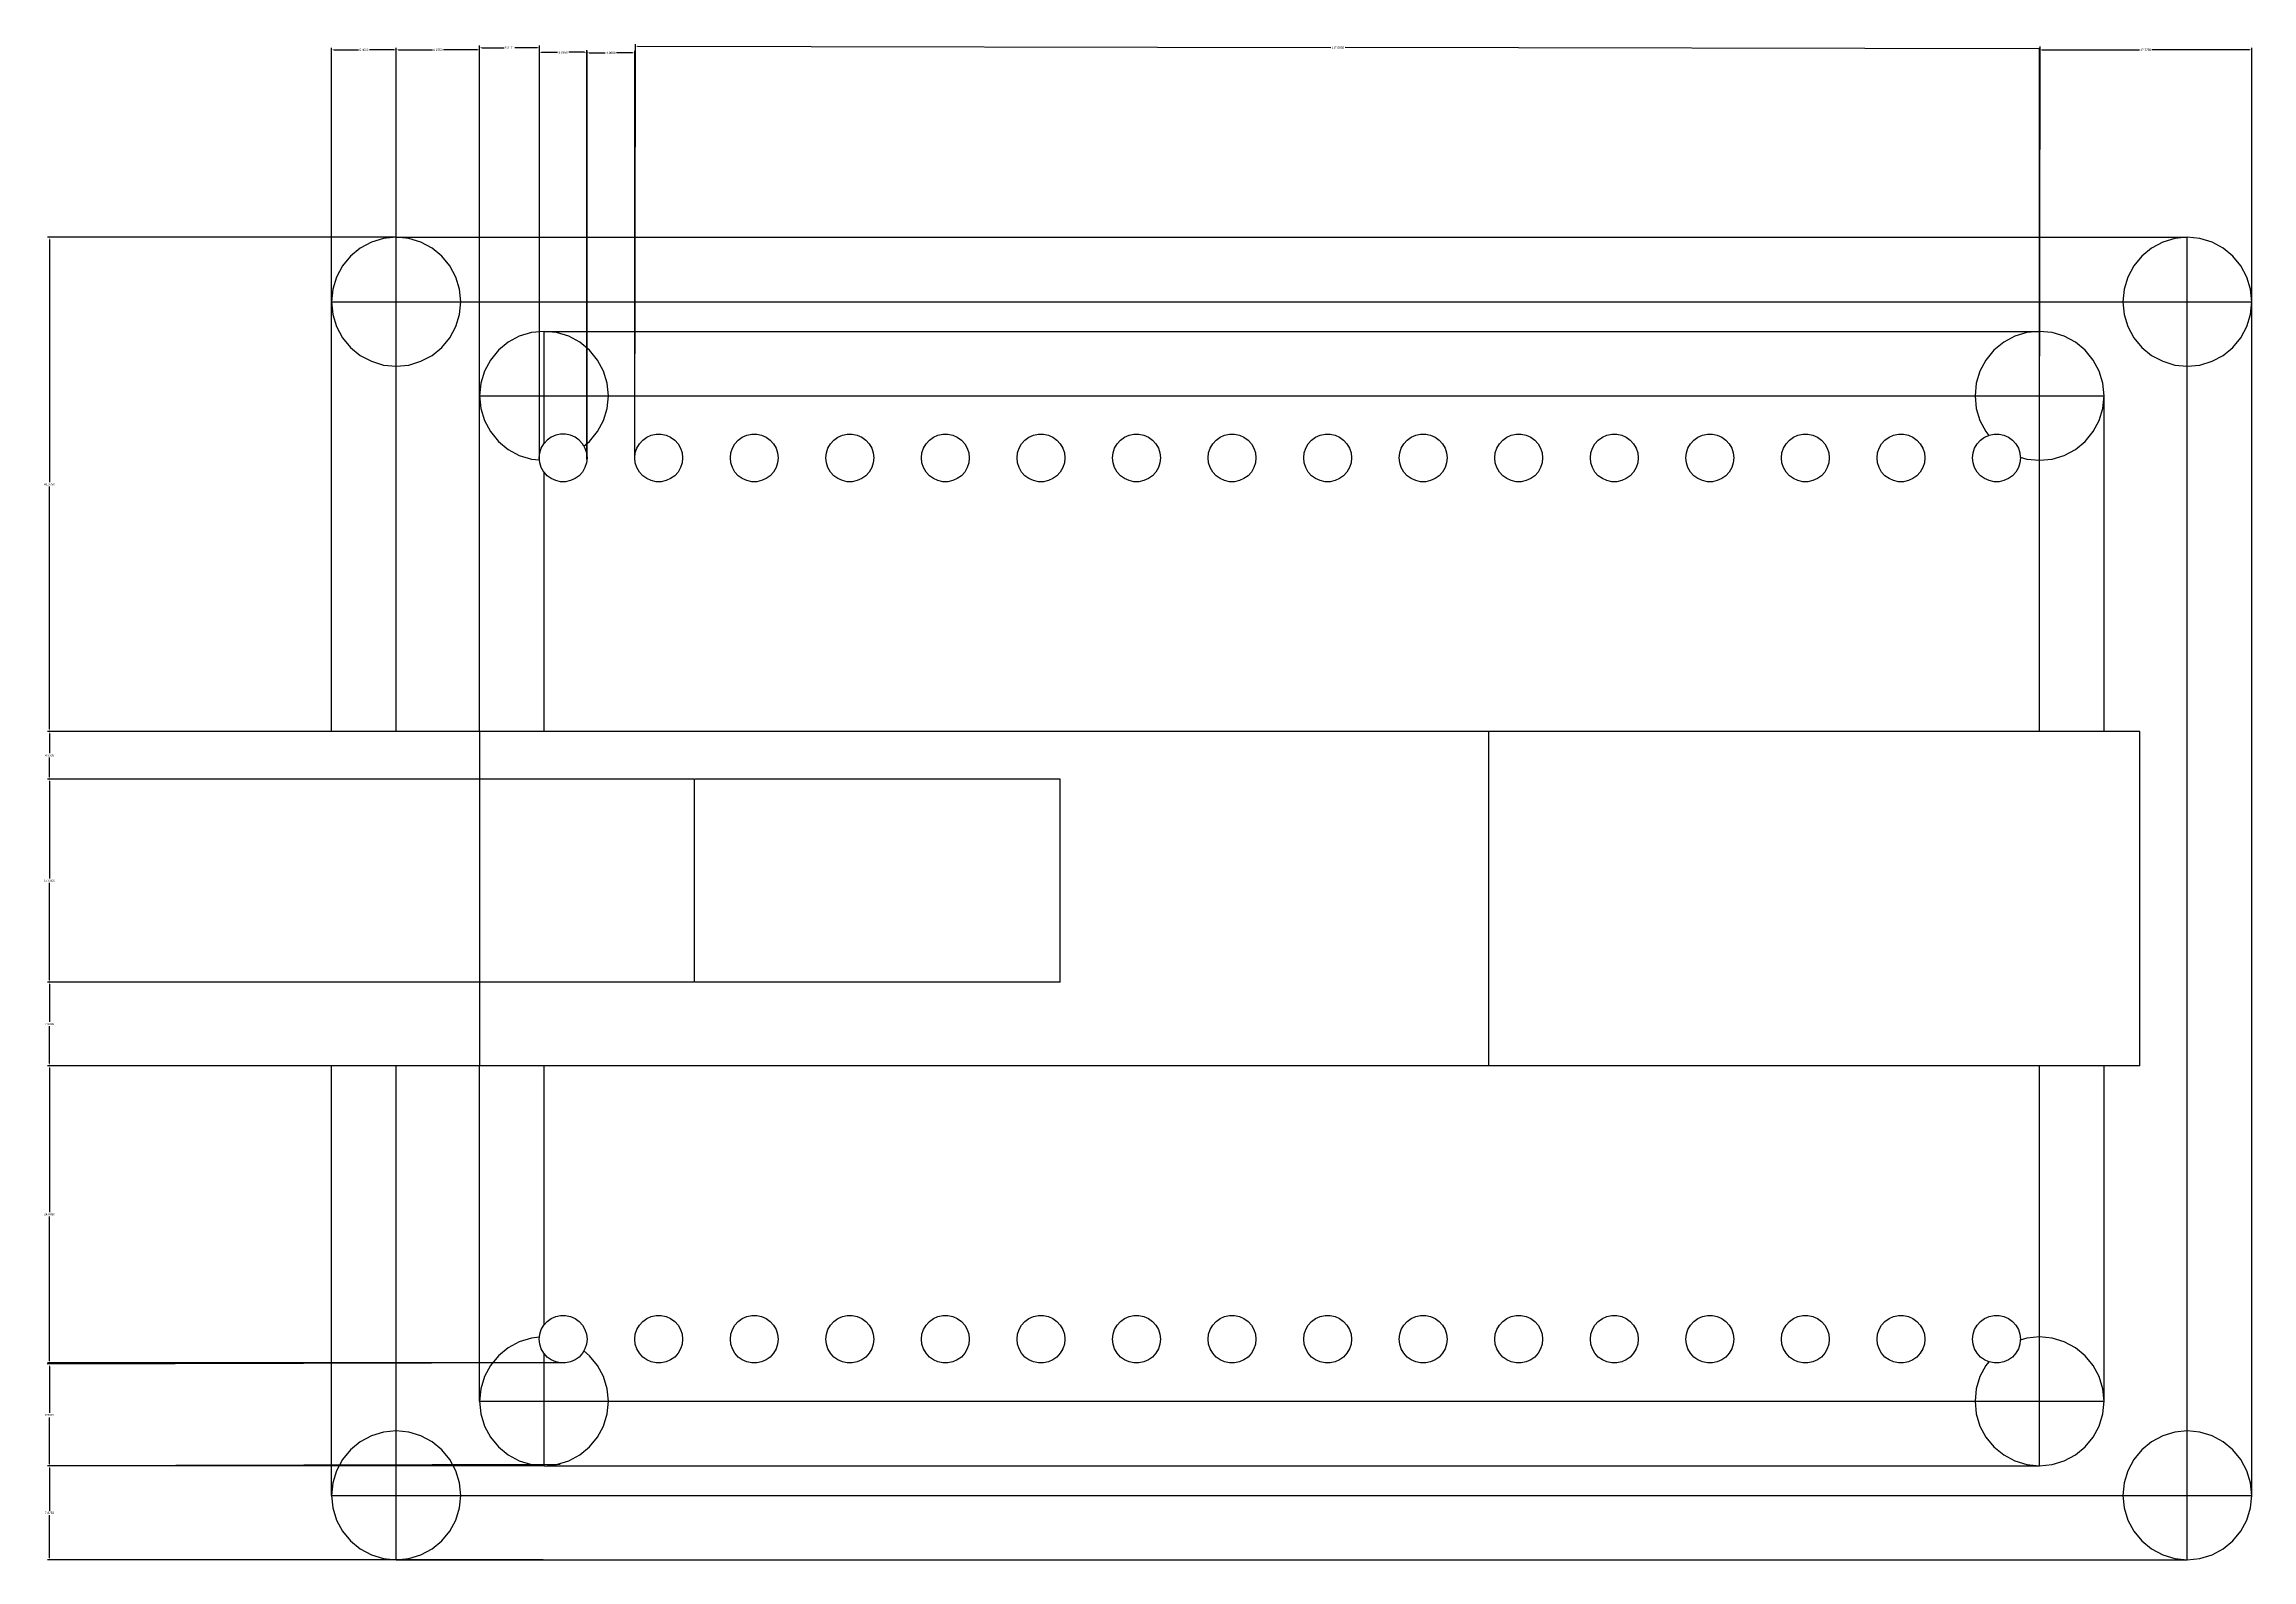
# Model space of a CAD drawing. Extents: x -36 to 148, y -8 to 119.
import ezdxf

# ---------------------------------------------------------------- set-up
doc = ezdxf.new("R2010")
doc.units = 0
doc.header["$MEASUREMENT"] = 0
doc.layers.get('0').update_dxf_attribs({"linetype": 'CONTINUOUS'})
doc.layers.get('Defpoints').update_dxf_attribs({"linetype": 'CONTINUOUS'})
doc.styles.get("Standard").update_dxf_attribs({"font": 'ARIAL.TTF'})
doc.dimstyles.new('Annotative', dxfattribs={"dimtxt": 0.18, "dimasz": 0.18, "dimexe": 0.18, "dimexo": 0.0625, "dimgap": 0.09, "dimtad": 0, "dimtih": 1, "dimtoh": 1, "dimdec": 4, "dimzin": 0, "dimdsep": 46, "dimtxsty": 'STANDARD', "dimcen": 0.09, "dimadec": 0, "dimazin": 0, "dimtfac": 1, "dimtdec": 4, "dimtofl": 0, "dimtmove": 0, "dimatfit": 3, "dimfxl": 1, "dimtolj": 1, "dimtzin": 0, "dimarcsym": 0})

# ---------------------------------------------------------------- blocks, each defined once
blk = doc.blocks.new('DIFFERENCE001')
at = {"color": 0}
for p, q in [((-9.98, 101.96), (-10.79, 101.29)), ((-9.04, 102.46), (-9.98, 101.96)), ((-8.03, 102.77), (-9.04, 102.46)), ((-6.97, 102.88), (-8.03, 102.77)), ((-6.97, 102.88), (142.97, 102.88)), ((-5.92, 102.77), (-6.97, 102.88)), ((-6.97, 97.47), (-6.97, 102.88)), ((-4.91, 102.46), (-5.92, 102.77)), ((-3.97, 101.96), (-4.91, 102.46)), ((-3.16, 101.29), (-3.97, 101.96)), ((139.97, 101.96), (139.16, 101.29)), ((140.91, 102.46), (139.97, 101.96)), ((141.92, 102.77), (140.91, 102.46)), ((142.97, 102.88), (141.92, 102.77)), ((144.03, 102.77), (142.97, 102.88)), ((142.97, 97.47), (142.97, 102.88)), ((145.04, 102.46), (144.03, 102.77)), ((145.98, 101.96), (145.04, 102.46)), ((146.79, 101.29), (145.98, 101.96)), ((-11.46, 100.48), (-11.96, 99.54)), ((-10.79, 101.29), (-11.46, 100.48)), ((-2.49, 100.48), (-3.16, 101.29)), ((-1.99, 99.54), (-2.49, 100.48)), ((138.49, 100.48), (137.99, 99.54)), ((139.16, 101.29), (138.49, 100.48)), ((147.46, 100.48), (146.79, 101.29)), ((147.96, 99.54), (147.46, 100.48)), ((-12.27, 98.53), (-12.38, 97.47)), ((-11.96, 99.54), (-12.27, 98.53)), ((-1.68, 98.53), (-1.99, 99.54)), ((-1.57, 97.47), (-1.68, 98.53)), ((137.68, 98.53), (137.57, 97.47)), ((137.99, 99.54), (137.68, 98.53)), ((148.27, 98.53), (147.96, 99.54)), ((148.38, 97.47), (148.27, 98.53)), ((-12.38, 97.47), (-12.27, 96.42)), ((-12.38, 61.5), (-12.38, 97.47)), ((-12.38, 97.47), (-6.97, 97.47)), ((-12.27, 96.42), (-11.96, 95.41)), ((-6.97, 97.47), (-1.57, 97.47)), ((-6.97, 92.08), (-6.97, 97.47)), ((-1.99, 95.41), (-1.68, 96.42)), ((-1.68, 96.42), (-1.57, 97.47)), ((-1.57, 97.47), (137.57, 97.47)), ((137.57, 97.47), (137.68, 96.42)), ((137.57, 97.47), (142.97, 97.47)), ((137.68, 96.42), (137.99, 95.41)), ((142.97, 92.08), (142.97, 97.47)), ((142.97, 97.47), (148.38, 97.47)), ((147.96, 95.41), (148.27, 96.42)), ((148.27, 96.42), (148.38, 97.47)), ((148.38, -2.48), (148.38, 97.47)), ((-11.96, 95.41), (-11.46, 94.47)), ((-11.46, 94.47), (-10.79, 93.66)), ((-3.16, 93.66), (-2.49, 94.47)), ((-2.49, 94.47), (-1.99, 95.41)), ((3.33, 94.59), (2.4, 94.09)), ((4.35, 94.9), (3.33, 94.59)), ((5.4, 95), (4.35, 94.9)), ((5.4, 95), (130.6, 95)), ((6.45, 94.9), (5.4, 95)), ((5.4, 89.6), (5.4, 95)), ((7.47, 94.59), (6.45, 94.9)), ((8.4, 94.09), (7.47, 94.59)), ((128.53, 94.59), (127.6, 94.09)), ((129.55, 94.9), (128.53, 94.59)), ((130.6, 95), (129.55, 94.9)), ((131.65, 94.9), (130.6, 95)), ((130.6, 89.6), (130.6, 95)), ((132.67, 94.59), (131.65, 94.9)), ((133.6, 94.09), (132.67, 94.59)), ((137.99, 95.41), (138.49, 94.47)), ((138.49, 94.47), (139.16, 93.66)), ((146.79, 93.66), (147.46, 94.47)), ((147.46, 94.47), (147.96, 95.41)), ((-10.79, 93.66), (-9.98, 92.99)), ((-9.98, 92.99), (-9.04, 92.49)), ((-9.04, 92.49), (-8.03, 92.18)), ((-5.92, 92.18), (-4.91, 92.49)), ((-4.91, 92.49), (-3.97, 92.99)), ((-3.97, 92.99), (-3.16, 93.66)), ((0.91, 92.6), (0.41, 91.67)), ((1.58, 93.42), (0.91, 92.6)), ((2.4, 94.09), (1.58, 93.42)), ((9.22, 93.42), (8.4, 94.09)), ((9.89, 92.6), (9.22, 93.42)), ((10.39, 91.67), (9.89, 92.6)), ((126.11, 92.6), (125.61, 91.67)), ((126.78, 93.42), (126.11, 92.6)), ((127.6, 94.09), (126.78, 93.42)), ((134.42, 93.42), (133.6, 94.09)), ((135.09, 92.6), (134.42, 93.42)), ((135.59, 91.67), (135.09, 92.6)), ((139.16, 93.66), (139.97, 92.99)), ((139.97, 92.99), (140.91, 92.49)), ((140.91, 92.49), (141.92, 92.18)), ((144.03, 92.18), (145.04, 92.49)), ((145.04, 92.49), (145.98, 92.99)), ((145.98, 92.99), (146.79, 93.66)), ((-8.03, 92.18), (-6.97, 92.08)), ((-6.97, 92.08), (-5.92, 92.18)), ((-6.97, 61.5), (-6.97, 92.08)), ((0.1, 90.65), (0, 89.6)), ((0.41, 91.67), (0.1, 90.65)), ((10.7, 90.65), (10.39, 91.67)), ((10.8, 89.6), (10.7, 90.65)), ((125.3, 90.65), (125.2, 89.6)), ((125.61, 91.67), (125.3, 90.65)), ((135.9, 90.65), (135.59, 91.67)), ((136, 89.6), (135.9, 90.65)), ((141.92, 92.18), (142.97, 92.08)), ((142.97, 92.08), (144.03, 92.18)), ((142.97, 2.92), (142.97, 92.08)), ((0, 61.5), (0, 89.6)), ((0, 89.6), (0.1, 88.55)), ((0, 89.6), (5.4, 89.6)), ((5.4, 85.6), (5.4, 89.6)), ((5.4, 89.6), (10.8, 89.6)), ((10.7, 88.55), (10.8, 89.6)), ((10.8, 89.6), (125.2, 89.6)), ((125.2, 89.6), (125.3, 88.55)), ((125.2, 89.6), (130.6, 89.6)), ((130.6, 89.6), (136, 89.6)), ((130.6, 84.2), (130.6, 89.6)), ((135.9, 88.55), (136, 89.6)), ((136, 61.5), (136, 89.6)), ((0.1, 88.55), (0.41, 87.53)), ((0.41, 87.53), (0.91, 86.6)), ((9.89, 86.6), (10.39, 87.53)), ((10.39, 87.53), (10.7, 88.55)), ((125.3, 88.55), (125.61, 87.53)), ((125.61, 87.53), (126.11, 86.6)), ((135.09, 86.6), (135.59, 87.53)), ((135.59, 87.53), (135.9, 88.55)), ((0.91, 86.6), (1.58, 85.78)), ((1.58, 85.78), (2.4, 85.11)), ((2.4, 85.11), (3.33, 84.61)), ((5.04, 84.82), (5.17, 85.21)), ((5.17, 85.21), (5.38, 85.58)), ((5.38, 85.58), (5.4, 85.6)), ((5.66, 85.89), (5.4, 85.6)), ((6, 86.13), (5.66, 85.89)), ((6.38, 86.3), (6, 86.13)), ((6.79, 86.39), (6.38, 86.3)), ((7.21, 86.39), (6.79, 86.39)), ((7.62, 86.3), (7.21, 86.39)), ((8, 86.13), (7.62, 86.3)), ((8.34, 85.89), (8, 86.13)), ((8.62, 85.58), (8.34, 85.89)), ((8.73, 85.38), (8.62, 85.58)), ((8.73, 85.38), (9.22, 85.78)), ((8.73, 85.38), (8.83, 85.21)), ((8.83, 85.21), (8.96, 84.82)), ((9.22, 85.78), (9.89, 86.6)), ((13.04, 84.82), (13.17, 85.21)), ((13.17, 85.21), (13.38, 85.58)), ((13.38, 85.58), (13.66, 85.89)), ((13.66, 85.89), (14, 86.13)), ((14, 86.13), (14.38, 86.3)), ((14.38, 86.3), (14.79, 86.39)), ((14.79, 86.39), (15.21, 86.39)), ((15.21, 86.39), (15.62, 86.3)), ((15.62, 86.3), (16, 86.13)), ((16, 86.13), (16.34, 85.89)), ((16.34, 85.89), (16.62, 85.58)), ((16.62, 85.58), (16.83, 85.21)), ((16.83, 85.21), (16.96, 84.82)), ((21.04, 84.82), (21.17, 85.21)), ((21.17, 85.21), (21.38, 85.58)), ((21.38, 85.58), (21.66, 85.89)), ((21.66, 85.89), (22, 86.13)), ((22, 86.13), (22.38, 86.3)), ((22.38, 86.3), (22.79, 86.39)), ((22.79, 86.39), (23.21, 86.39)), ((23.21, 86.39), (23.62, 86.3)), ((23.62, 86.3), (24, 86.13)), ((24, 86.13), (24.34, 85.89)), ((24.34, 85.89), (24.62, 85.58)), ((24.62, 85.58), (24.83, 85.21)), ((24.83, 85.21), (24.96, 84.82)), ((29.04, 84.82), (29.17, 85.21)), ((29.17, 85.21), (29.38, 85.58)), ((29.38, 85.58), (29.66, 85.89)), ((29.66, 85.89), (30, 86.13)), ((30, 86.13), (30.38, 86.3)), ((30.38, 86.3), (30.79, 86.39)), ((30.79, 86.39), (31.21, 86.39)), ((31.21, 86.39), (31.62, 86.3)), ((31.62, 86.3), (32, 86.13)), ((32, 86.13), (32.34, 85.89)), ((32.34, 85.89), (32.62, 85.58)), ((32.62, 85.58), (32.83, 85.21)), ((32.83, 85.21), (32.96, 84.82)), ((37.04, 84.82), (37.17, 85.21)), ((37.17, 85.21), (37.38, 85.58)), ((37.38, 85.58), (37.66, 85.89)), ((37.66, 85.89), (38, 86.13)), ((38, 86.13), (38.38, 86.3)), ((38.38, 86.3), (38.79, 86.39)), ((38.79, 86.39), (39.21, 86.39)), ((39.21, 86.39), (39.62, 86.3)), ((39.62, 86.3), (40, 86.13)), ((40, 86.13), (40.34, 85.89)), ((40.34, 85.89), (40.62, 85.58)), ((40.62, 85.58), (40.83, 85.21)), ((40.83, 85.21), (40.96, 84.82)), ((45.04, 84.82), (45.17, 85.21)), ((45.17, 85.21), (45.38, 85.58)), ((45.38, 85.58), (45.66, 85.89)), ((45.66, 85.89), (46, 86.13)), ((46, 86.13), (46.38, 86.3)), ((46.38, 86.3), (46.79, 86.39)), ((46.79, 86.39), (47.21, 86.39)), ((47.21, 86.39), (47.62, 86.3)), ((47.62, 86.3), (48, 86.13)), ((48, 86.13), (48.34, 85.89)), ((48.34, 85.89), (48.62, 85.58)), ((48.62, 85.58), (48.83, 85.21)), ((48.83, 85.21), (48.96, 84.82)), ((53.04, 84.82), (53.17, 85.21)), ((53.17, 85.21), (53.38, 85.58)), ((53.38, 85.58), (53.66, 85.89)), ((53.66, 85.89), (54, 86.13)), ((54, 86.13), (54.38, 86.3)), ((54.38, 86.3), (54.79, 86.39)), ((54.79, 86.39), (55.21, 86.39)), ((55.21, 86.39), (55.62, 86.3)), ((55.62, 86.3), (56, 86.13)), ((56, 86.13), (56.34, 85.89)), ((56.34, 85.89), (56.62, 85.58)), ((56.62, 85.58), (56.83, 85.21)), ((56.83, 85.21), (56.96, 84.82)), ((61.04, 84.82), (61.17, 85.21)), ((61.17, 85.21), (61.38, 85.58)), ((61.38, 85.58), (61.66, 85.89)), ((61.66, 85.89), (62, 86.13)), ((62, 86.13), (62.38, 86.3)), ((62.38, 86.3), (62.79, 86.39)), ((62.79, 86.39), (63.21, 86.39)), ((63.21, 86.39), (63.62, 86.3)), ((63.62, 86.3), (64, 86.13)), ((64, 86.13), (64.34, 85.89)), ((64.34, 85.89), (64.62, 85.58)), ((64.62, 85.58), (64.83, 85.21)), ((64.83, 85.21), (64.96, 84.82)), ((69.04, 84.82), (69.17, 85.21)), ((69.17, 85.21), (69.38, 85.58)), ((69.38, 85.58), (69.66, 85.89)), ((69.66, 85.89), (70, 86.13)), ((70, 86.13), (70.38, 86.3)), ((70.38, 86.3), (70.79, 86.39)), ((70.79, 86.39), (71.21, 86.39)), ((71.21, 86.39), (71.62, 86.3)), ((71.62, 86.3), (72, 86.13)), ((72, 86.13), (72.34, 85.89)), ((72.34, 85.89), (72.62, 85.58)), ((72.62, 85.58), (72.83, 85.21)), ((72.83, 85.21), (72.96, 84.82)), ((77.04, 84.82), (77.17, 85.21)), ((77.17, 85.21), (77.38, 85.58)), ((77.38, 85.58), (77.66, 85.89)), ((77.66, 85.89), (78, 86.13)), ((78, 86.13), (78.38, 86.3)), ((78.38, 86.3), (78.79, 86.39)), ((78.79, 86.39), (79.21, 86.39)), ((79.21, 86.39), (79.62, 86.3)), ((79.62, 86.3), (80, 86.13)), ((80, 86.13), (80.34, 85.89)), ((80.34, 85.89), (80.62, 85.58)), ((80.62, 85.58), (80.83, 85.21)), ((80.83, 85.21), (80.96, 84.82)), ((85.04, 84.82), (85.17, 85.21)), ((85.17, 85.21), (85.38, 85.58)), ((85.38, 85.58), (85.66, 85.89)), ((85.66, 85.89), (86, 86.13)), ((86, 86.13), (86.38, 86.3)), ((86.38, 86.3), (86.79, 86.39)), ((86.79, 86.39), (87.21, 86.39)), ((87.21, 86.39), (87.62, 86.3)), ((87.62, 86.3), (88, 86.13)), ((88, 86.13), (88.34, 85.89)), ((88.34, 85.89), (88.62, 85.58)), ((88.62, 85.58), (88.83, 85.21)), ((88.83, 85.21), (88.96, 84.82)), ((93.04, 84.82), (93.17, 85.21)), ((93.17, 85.21), (93.38, 85.58)), ((93.38, 85.58), (93.66, 85.89)), ((93.66, 85.89), (94, 86.13)), ((94, 86.13), (94.38, 86.3)), ((94.38, 86.3), (94.79, 86.39)), ((94.79, 86.39), (95.21, 86.39)), ((95.21, 86.39), (95.62, 86.3)), ((95.62, 86.3), (96, 86.13)), ((96, 86.13), (96.34, 85.89)), ((96.34, 85.89), (96.62, 85.58)), ((96.62, 85.58), (96.83, 85.21)), ((96.83, 85.21), (96.96, 84.82)), ((101.04, 84.82), (101.17, 85.21)), ((101.17, 85.21), (101.38, 85.58)), ((101.38, 85.58), (101.66, 85.89)), ((101.66, 85.89), (102, 86.13)), ((102, 86.13), (102.38, 86.3)), ((102.38, 86.3), (102.79, 86.39)), ((102.79, 86.39), (103.21, 86.39)), ((103.21, 86.39), (103.62, 86.3)), ((103.62, 86.3), (104, 86.13)), ((104, 86.13), (104.34, 85.89)), ((104.34, 85.89), (104.62, 85.58)), ((104.62, 85.58), (104.83, 85.21)), ((104.83, 85.21), (104.96, 84.82)), ((109.04, 84.82), (109.17, 85.21)), ((109.17, 85.21), (109.38, 85.58)), ((109.38, 85.58), (109.66, 85.89)), ((109.66, 85.89), (110, 86.13)), ((110, 86.13), (110.38, 86.3)), ((110.38, 86.3), (110.79, 86.39)), ((110.79, 86.39), (111.21, 86.39)), ((111.21, 86.39), (111.62, 86.3)), ((111.62, 86.3), (112, 86.13)), ((112, 86.13), (112.34, 85.89)), ((112.34, 85.89), (112.62, 85.58)), ((112.62, 85.58), (112.83, 85.21)), ((112.83, 85.21), (112.96, 84.82)), ((117.04, 84.82), (117.17, 85.21)), ((117.17, 85.21), (117.38, 85.58)), ((117.38, 85.58), (117.66, 85.89)), ((117.66, 85.89), (118, 86.13)), ((118, 86.13), (118.38, 86.3)), ((118.38, 86.3), (118.79, 86.39)), ((118.79, 86.39), (119.21, 86.39)), ((119.21, 86.39), (119.62, 86.3)), ((119.62, 86.3), (120, 86.13)), ((120, 86.13), (120.34, 85.89)), ((120.34, 85.89), (120.62, 85.58)), ((120.62, 85.58), (120.83, 85.21)), ((120.83, 85.21), (120.96, 84.82)), ((125.04, 84.82), (125.17, 85.21)), ((125.17, 85.21), (125.38, 85.58)), ((125.38, 85.58), (125.66, 85.89)), ((125.66, 85.89), (126, 86.13)), ((126, 86.13), (126.36, 86.29)), ((126.11, 86.6), (126.36, 86.29)), ((126.36, 86.29), (126.38, 86.3)), ((126.38, 86.3), (126.79, 86.39)), ((126.79, 86.39), (127.21, 86.39)), ((127.21, 86.39), (127.62, 86.3)), ((127.62, 86.3), (128, 86.13)), ((128, 86.13), (128.34, 85.89)), ((128.34, 85.89), (128.62, 85.58)), ((128.62, 85.58), (128.83, 85.21)), ((128.83, 85.21), (128.96, 84.82)), ((132.67, 84.61), (133.6, 85.11)), ((133.6, 85.11), (134.42, 85.78)), ((134.42, 85.78), (135.09, 86.6)), ((3.33, 84.61), (4.35, 84.3)), ((4.35, 84.3), (5.02, 84.24)), ((5, 84.4), (5.04, 84.82)), ((5.02, 84.24), (5, 84.4)), ((5.04, 83.98), (5.02, 84.24)), ((5.17, 83.59), (5.04, 83.98)), ((5.38, 83.22), (5.17, 83.59)), ((5.4, 83.2), (5.38, 83.22)), ((5.4, 61.5), (5.4, 83.2)), ((5.66, 82.91), (5.4, 83.2)), ((8.62, 83.22), (8.34, 82.91)), ((8.83, 83.59), (8.62, 83.22)), ((8.96, 83.98), (8.83, 83.59)), ((8.96, 84.82), (9, 84.4)), ((9, 84.4), (8.96, 83.98)), ((13, 84.4), (13.04, 84.82)), ((13.04, 83.98), (13, 84.4)), ((13.17, 83.59), (13.04, 83.98)), ((13.38, 83.22), (13.17, 83.59)), ((13.66, 82.91), (13.38, 83.22)), ((16.62, 83.22), (16.34, 82.91)), ((16.83, 83.59), (16.62, 83.22)), ((16.96, 83.98), (16.83, 83.59)), ((16.96, 84.82), (17, 84.4)), ((17, 84.4), (16.96, 83.98)), ((21, 84.4), (21.04, 84.82)), ((21.04, 83.98), (21, 84.4)), ((21.17, 83.59), (21.04, 83.98)), ((21.38, 83.22), (21.17, 83.59)), ((21.66, 82.91), (21.38, 83.22)), ((24.62, 83.22), (24.34, 82.91)), ((24.83, 83.59), (24.62, 83.22)), ((24.96, 83.98), (24.83, 83.59)), ((24.96, 84.82), (25, 84.4)), ((25, 84.4), (24.96, 83.98)), ((29, 84.4), (29.04, 84.82)), ((29.04, 83.98), (29, 84.4)), ((29.17, 83.59), (29.04, 83.98)), ((29.38, 83.22), (29.17, 83.59)), ((29.66, 82.91), (29.38, 83.22)), ((32.62, 83.22), (32.34, 82.91)), ((32.83, 83.59), (32.62, 83.22)), ((32.96, 83.98), (32.83, 83.59)), ((32.96, 84.82), (33, 84.4)), ((33, 84.4), (32.96, 83.98)), ((37, 84.4), (37.04, 84.82)), ((37.04, 83.98), (37, 84.4)), ((37.17, 83.59), (37.04, 83.98)), ((37.38, 83.22), (37.17, 83.59)), ((37.66, 82.91), (37.38, 83.22)), ((40.62, 83.22), (40.34, 82.91)), ((40.83, 83.59), (40.62, 83.22)), ((40.96, 83.98), (40.83, 83.59)), ((40.96, 84.82), (41, 84.4)), ((41, 84.4), (40.96, 83.98)), ((45, 84.4), (45.04, 84.82)), ((45.04, 83.98), (45, 84.4)), ((45.17, 83.59), (45.04, 83.98)), ((45.38, 83.22), (45.17, 83.59)), ((45.66, 82.91), (45.38, 83.22)), ((48.62, 83.22), (48.34, 82.91)), ((48.83, 83.59), (48.62, 83.22)), ((48.96, 83.98), (48.83, 83.59)), ((48.96, 84.82), (49, 84.4)), ((49, 84.4), (48.96, 83.98)), ((53, 84.4), (53.04, 84.82)), ((53.04, 83.98), (53, 84.4)), ((53.17, 83.59), (53.04, 83.98)), ((53.38, 83.22), (53.17, 83.59)), ((53.66, 82.91), (53.38, 83.22)), ((56.62, 83.22), (56.34, 82.91)), ((56.83, 83.59), (56.62, 83.22)), ((56.96, 83.98), (56.83, 83.59)), ((56.96, 84.82), (57, 84.4)), ((57, 84.4), (56.96, 83.98)), ((61, 84.4), (61.04, 84.82)), ((61.04, 83.98), (61, 84.4)), ((61.17, 83.59), (61.04, 83.98)), ((61.38, 83.22), (61.17, 83.59)), ((61.66, 82.91), (61.38, 83.22)), ((64.62, 83.22), (64.34, 82.91)), ((64.83, 83.59), (64.62, 83.22)), ((64.96, 83.98), (64.83, 83.59)), ((64.96, 84.82), (65, 84.4)), ((65, 84.4), (64.96, 83.98)), ((69, 84.4), (69.04, 84.82)), ((69.04, 83.98), (69, 84.4)), ((69.17, 83.59), (69.04, 83.98)), ((69.38, 83.22), (69.17, 83.59)), ((69.66, 82.91), (69.38, 83.22)), ((72.62, 83.22), (72.34, 82.91)), ((72.83, 83.59), (72.62, 83.22)), ((72.96, 83.98), (72.83, 83.59)), ((72.96, 84.82), (73, 84.4)), ((73, 84.4), (72.96, 83.98)), ((77, 84.4), (77.04, 84.82)), ((77.04, 83.98), (77, 84.4)), ((77.17, 83.59), (77.04, 83.98)), ((77.38, 83.22), (77.17, 83.59)), ((77.66, 82.91), (77.38, 83.22)), ((80.62, 83.22), (80.34, 82.91)), ((80.83, 83.59), (80.62, 83.22)), ((80.96, 83.98), (80.83, 83.59)), ((80.96, 84.82), (81, 84.4)), ((81, 84.4), (80.96, 83.98)), ((85, 84.4), (85.04, 84.82)), ((85.04, 83.98), (85, 84.4)), ((85.17, 83.59), (85.04, 83.98)), ((85.38, 83.22), (85.17, 83.59)), ((85.66, 82.91), (85.38, 83.22)), ((88.62, 83.22), (88.34, 82.91)), ((88.83, 83.59), (88.62, 83.22)), ((88.96, 83.98), (88.83, 83.59)), ((88.96, 84.82), (89, 84.4)), ((89, 84.4), (88.96, 83.98)), ((93, 84.4), (93.04, 84.82)), ((93.04, 83.98), (93, 84.4)), ((93.17, 83.59), (93.04, 83.98)), ((93.38, 83.22), (93.17, 83.59)), ((93.66, 82.91), (93.38, 83.22)), ((96.62, 83.22), (96.34, 82.91)), ((96.83, 83.59), (96.62, 83.22)), ((96.96, 83.98), (96.83, 83.59)), ((96.96, 84.82), (97, 84.4)), ((97, 84.4), (96.96, 83.98)), ((101, 84.4), (101.04, 84.82)), ((101.04, 83.98), (101, 84.4)), ((101.17, 83.59), (101.04, 83.98)), ((101.38, 83.22), (101.17, 83.59)), ((101.66, 82.91), (101.38, 83.22)), ((104.62, 83.22), (104.34, 82.91)), ((104.83, 83.59), (104.62, 83.22)), ((104.96, 83.98), (104.83, 83.59)), ((104.96, 84.82), (105, 84.4)), ((105, 84.4), (104.96, 83.98)), ((109, 84.4), (109.04, 84.82)), ((109.04, 83.98), (109, 84.4)), ((109.17, 83.59), (109.04, 83.98)), ((109.38, 83.22), (109.17, 83.59)), ((109.66, 82.91), (109.38, 83.22)), ((112.62, 83.22), (112.34, 82.91)), ((112.83, 83.59), (112.62, 83.22)), ((112.96, 83.98), (112.83, 83.59)), ((112.96, 84.82), (113, 84.4)), ((113, 84.4), (112.96, 83.98)), ((117, 84.4), (117.04, 84.82)), ((117.04, 83.98), (117, 84.4)), ((117.17, 83.59), (117.04, 83.98)), ((117.38, 83.22), (117.17, 83.59)), ((117.66, 82.91), (117.38, 83.22)), ((120.62, 83.22), (120.34, 82.91)), ((120.83, 83.59), (120.62, 83.22)), ((120.96, 83.98), (120.83, 83.59)), ((120.96, 84.82), (121, 84.4)), ((121, 84.4), (120.96, 83.98)), ((125, 84.4), (125.04, 84.82)), ((125.04, 83.98), (125, 84.4)), ((125.17, 83.59), (125.04, 83.98)), ((125.38, 83.22), (125.17, 83.59)), ((125.66, 82.91), (125.38, 83.22)), ((128.62, 83.22), (128.34, 82.91)), ((128.83, 83.59), (128.62, 83.22)), ((128.96, 83.98), (128.83, 83.59)), ((128.96, 84.82), (128.99, 84.47)), ((129, 84.4), (128.96, 83.98)), ((128.99, 84.47), (129, 84.4)), ((128.99, 84.47), (129.55, 84.3)), ((129.55, 84.3), (130.6, 84.2)), ((130.6, 84.2), (131.65, 84.3)), ((130.6, 61.5), (130.6, 84.2)), ((131.65, 84.3), (132.67, 84.61)), ((6, 82.67), (5.66, 82.91)), ((6.38, 82.5), (6, 82.67)), ((6.79, 82.41), (6.38, 82.5)), ((7.21, 82.41), (6.79, 82.41)), ((7.62, 82.5), (7.21, 82.41)), ((8, 82.67), (7.62, 82.5)), ((8.34, 82.91), (8, 82.67)), ((14, 82.67), (13.66, 82.91)), ((14.38, 82.5), (14, 82.67)), ((14.79, 82.41), (14.38, 82.5)), ((15.21, 82.41), (14.79, 82.41)), ((15.62, 82.5), (15.21, 82.41)), ((16, 82.67), (15.62, 82.5)), ((16.34, 82.91), (16, 82.67)), ((22, 82.67), (21.66, 82.91)), ((22.38, 82.5), (22, 82.67)), ((22.79, 82.41), (22.38, 82.5)), ((23.21, 82.41), (22.79, 82.41)), ((23.62, 82.5), (23.21, 82.41)), ((24, 82.67), (23.62, 82.5)), ((24.34, 82.91), (24, 82.67)), ((30, 82.67), (29.66, 82.91)), ((30.38, 82.5), (30, 82.67)), ((30.79, 82.41), (30.38, 82.5)), ((31.21, 82.41), (30.79, 82.41)), ((31.62, 82.5), (31.21, 82.41)), ((32, 82.67), (31.62, 82.5)), ((32.34, 82.91), (32, 82.67)), ((38, 82.67), (37.66, 82.91)), ((38.38, 82.5), (38, 82.67)), ((38.79, 82.41), (38.38, 82.5)), ((39.21, 82.41), (38.79, 82.41)), ((39.62, 82.5), (39.21, 82.41)), ((40, 82.67), (39.62, 82.5)), ((40.34, 82.91), (40, 82.67)), ((46, 82.67), (45.66, 82.91)), ((46.38, 82.5), (46, 82.67)), ((46.79, 82.41), (46.38, 82.5)), ((47.21, 82.41), (46.79, 82.41)), ((47.62, 82.5), (47.21, 82.41)), ((48, 82.67), (47.62, 82.5)), ((48.34, 82.91), (48, 82.67)), ((54, 82.67), (53.66, 82.91)), ((54.38, 82.5), (54, 82.67)), ((54.79, 82.41), (54.38, 82.5)), ((55.21, 82.41), (54.79, 82.41)), ((55.62, 82.5), (55.21, 82.41)), ((56, 82.67), (55.62, 82.5)), ((56.34, 82.91), (56, 82.67)), ((62, 82.67), (61.66, 82.91)), ((62.38, 82.5), (62, 82.67)), ((62.79, 82.41), (62.38, 82.5)), ((63.21, 82.41), (62.79, 82.41)), ((63.62, 82.5), (63.21, 82.41)), ((64, 82.67), (63.62, 82.5)), ((64.34, 82.91), (64, 82.67)), ((70, 82.67), (69.66, 82.91)), ((70.38, 82.5), (70, 82.67)), ((70.79, 82.41), (70.38, 82.5)), ((71.21, 82.41), (70.79, 82.41)), ((71.62, 82.5), (71.21, 82.41)), ((72, 82.67), (71.62, 82.5)), ((72.34, 82.91), (72, 82.67)), ((78, 82.67), (77.66, 82.91)), ((78.38, 82.5), (78, 82.67)), ((78.79, 82.41), (78.38, 82.5)), ((79.21, 82.41), (78.79, 82.41)), ((79.62, 82.5), (79.21, 82.41)), ((80, 82.67), (79.62, 82.5)), ((80.34, 82.91), (80, 82.67)), ((86, 82.67), (85.66, 82.91)), ((86.38, 82.5), (86, 82.67)), ((86.79, 82.41), (86.38, 82.5)), ((87.21, 82.41), (86.79, 82.41)), ((87.62, 82.5), (87.21, 82.41)), ((88, 82.67), (87.62, 82.5)), ((88.34, 82.91), (88, 82.67)), ((94, 82.67), (93.66, 82.91)), ((94.38, 82.5), (94, 82.67)), ((94.79, 82.41), (94.38, 82.5)), ((95.21, 82.41), (94.79, 82.41)), ((95.62, 82.5), (95.21, 82.41)), ((96, 82.67), (95.62, 82.5)), ((96.34, 82.91), (96, 82.67)), ((102, 82.67), (101.66, 82.91)), ((102.38, 82.5), (102, 82.67)), ((102.79, 82.41), (102.38, 82.5)), ((103.21, 82.41), (102.79, 82.41)), ((103.62, 82.5), (103.21, 82.41)), ((104, 82.67), (103.62, 82.5)), ((104.34, 82.91), (104, 82.67)), ((110, 82.67), (109.66, 82.91)), ((110.38, 82.5), (110, 82.67)), ((110.79, 82.41), (110.38, 82.5)), ((111.21, 82.41), (110.79, 82.41)), ((111.62, 82.5), (111.21, 82.41)), ((112, 82.67), (111.62, 82.5)), ((112.34, 82.91), (112, 82.67)), ((118, 82.67), (117.66, 82.91)), ((118.38, 82.5), (118, 82.67)), ((118.79, 82.41), (118.38, 82.5)), ((119.21, 82.41), (118.79, 82.41)), ((119.62, 82.5), (119.21, 82.41)), ((120, 82.67), (119.62, 82.5)), ((120.34, 82.91), (120, 82.67)), ((126, 82.67), (125.66, 82.91)), ((126.38, 82.5), (126, 82.67)), ((126.79, 82.41), (126.38, 82.5)), ((127.21, 82.41), (126.79, 82.41)), ((127.62, 82.5), (127.21, 82.41)), ((128, 82.67), (127.62, 82.5)), ((128.34, 82.91), (128, 82.67)), ((-6.97, 61.5), (-12.38, 61.5)), ((0, 61.5), (-6.97, 61.5)), ((0, 61.5), (0, 33.5)), ((5.4, 61.5), (0, 61.5)), ((130.6, 61.5), (5.4, 61.5)), ((84.5, 33.5), (84.5, 61.5)), ((136, 61.5), (130.6, 61.5)), ((139, 61.5), (136, 61.5)), ((139, 33.5), (139, 61.5)), ((46.75, 57.5), (18, 57.5)), ((18, 40.5), (18, 57.5)), ((48.62, 57.51), (46.75, 57.51)), ((46.75, 57.5), (46.75, 57.51)), ((48.62, 40.51), (48.62, 57.51)), ((46.85, 40.5), (18, 40.5)), ((48.62, 40.51), (46.85, 40.51)), ((46.85, 40.5), (46.85, 40.51)), ((-6.97, 33.5), (-12.38, 33.5)), ((-12.38, -2.48), (-12.38, 33.5)), ((0, 33.5), (-6.97, 33.5)), ((-6.97, 2.92), (-6.97, 33.5)), ((5.4, 33.5), (0, 33.5)), ((0, 5.4), (0, 33.5)), ((130.6, 33.5), (5.4, 33.5)), ((5.4, 11.8), (5.4, 33.5)), ((136, 33.5), (130.6, 33.5)), ((130.6, 10.8), (130.6, 33.5)), ((139, 33.5), (136, 33.5)), ((136, 5.4), (136, 33.5)), ((5.04, 11.02), (5.17, 11.41)), ((5.17, 11.41), (5.38, 11.78)), ((5.38, 11.78), (5.4, 11.8)), ((5.4, 11.8), (5.66, 12.09)), ((5.66, 12.09), (6, 12.33)), ((6, 12.33), (6.38, 12.5)), ((6.38, 12.5), (6.79, 12.59)), ((6.79, 12.59), (7.21, 12.59)), ((7.21, 12.59), (7.62, 12.5)), ((7.62, 12.5), (8, 12.33)), ((8, 12.33), (8.34, 12.09)), ((8.34, 12.09), (8.62, 11.78)), ((8.62, 11.78), (8.83, 11.41)), ((8.83, 11.41), (8.96, 11.02)), ((13.04, 11.02), (13.17, 11.41)), ((13.17, 11.41), (13.38, 11.78)), ((13.38, 11.78), (13.66, 12.09)), ((13.66, 12.09), (14, 12.33)), ((14, 12.33), (14.38, 12.5)), ((14.38, 12.5), (14.79, 12.59)), ((14.79, 12.59), (15.21, 12.59)), ((15.21, 12.59), (15.62, 12.5)), ((15.62, 12.5), (16, 12.33)), ((16, 12.33), (16.34, 12.09)), ((16.34, 12.09), (16.62, 11.78)), ((16.62, 11.78), (16.83, 11.41)), ((16.83, 11.41), (16.96, 11.02)), ((21.04, 11.02), (21.17, 11.41)), ((21.17, 11.41), (21.38, 11.78)), ((21.38, 11.78), (21.66, 12.09)), ((21.66, 12.09), (22, 12.33)), ((22, 12.33), (22.38, 12.5)), ((22.38, 12.5), (22.79, 12.59)), ((22.79, 12.59), (23.21, 12.59)), ((23.21, 12.59), (23.62, 12.5)), ((23.62, 12.5), (24, 12.33)), ((24, 12.33), (24.34, 12.09)), ((24.34, 12.09), (24.62, 11.78)), ((24.62, 11.78), (24.83, 11.41)), ((24.83, 11.41), (24.96, 11.02)), ((29.04, 11.02), (29.17, 11.41)), ((29.17, 11.41), (29.38, 11.78)), ((29.38, 11.78), (29.66, 12.09)), ((29.66, 12.09), (30, 12.33)), ((30, 12.33), (30.38, 12.5)), ((30.38, 12.5), (30.79, 12.59)), ((30.79, 12.59), (31.21, 12.59)), ((31.21, 12.59), (31.62, 12.5)), ((31.62, 12.5), (32, 12.33)), ((32, 12.33), (32.34, 12.09)), ((32.34, 12.09), (32.62, 11.78)), ((32.62, 11.78), (32.83, 11.41)), ((32.83, 11.41), (32.96, 11.02)), ((37.04, 11.02), (37.17, 11.41)), ((37.17, 11.41), (37.38, 11.78)), ((37.38, 11.78), (37.66, 12.09)), ((37.66, 12.09), (38, 12.33)), ((38, 12.33), (38.38, 12.5)), ((38.38, 12.5), (38.79, 12.59)), ((38.79, 12.59), (39.21, 12.59)), ((39.21, 12.59), (39.62, 12.5)), ((39.62, 12.5), (40, 12.33)), ((40, 12.33), (40.34, 12.09)), ((40.34, 12.09), (40.62, 11.78)), ((40.62, 11.78), (40.83, 11.41)), ((40.83, 11.41), (40.96, 11.02)), ((45.04, 11.02), (45.17, 11.41)), ((45.17, 11.41), (45.38, 11.78)), ((45.38, 11.78), (45.66, 12.09)), ((45.66, 12.09), (46, 12.33)), ((46, 12.33), (46.38, 12.5)), ((46.38, 12.5), (46.79, 12.59)), ((46.79, 12.59), (47.21, 12.59)), ((47.21, 12.59), (47.62, 12.5)), ((47.62, 12.5), (48, 12.33)), ((48, 12.33), (48.34, 12.09)), ((48.34, 12.09), (48.62, 11.78)), ((48.62, 11.78), (48.83, 11.41)), ((48.83, 11.41), (48.96, 11.02)), ((53.04, 11.02), (53.17, 11.41)), ((53.17, 11.41), (53.38, 11.78)), ((53.38, 11.78), (53.66, 12.09)), ((53.66, 12.09), (54, 12.33)), ((54, 12.33), (54.38, 12.5)), ((54.38, 12.5), (54.79, 12.59)), ((54.79, 12.59), (55.21, 12.59)), ((55.21, 12.59), (55.62, 12.5)), ((55.62, 12.5), (56, 12.33)), ((56, 12.33), (56.34, 12.09)), ((56.34, 12.09), (56.62, 11.78)), ((56.62, 11.78), (56.83, 11.41)), ((56.83, 11.41), (56.96, 11.02)), ((61.04, 11.02), (61.17, 11.41)), ((61.17, 11.41), (61.38, 11.78)), ((61.38, 11.78), (61.66, 12.09)), ((61.66, 12.09), (62, 12.33)), ((62, 12.33), (62.38, 12.5)), ((62.38, 12.5), (62.79, 12.59)), ((62.79, 12.59), (63.21, 12.59)), ((63.21, 12.59), (63.62, 12.5)), ((63.62, 12.5), (64, 12.33)), ((64, 12.33), (64.34, 12.09)), ((64.34, 12.09), (64.62, 11.78)), ((64.62, 11.78), (64.83, 11.41)), ((64.83, 11.41), (64.96, 11.02)), ((69.04, 11.02), (69.17, 11.41)), ((69.17, 11.41), (69.38, 11.78)), ((69.38, 11.78), (69.66, 12.09)), ((69.66, 12.09), (70, 12.33)), ((70, 12.33), (70.38, 12.5)), ((70.38, 12.5), (70.79, 12.59)), ((70.79, 12.59), (71.21, 12.59)), ((71.21, 12.59), (71.62, 12.5)), ((71.62, 12.5), (72, 12.33)), ((72, 12.33), (72.34, 12.09)), ((72.34, 12.09), (72.62, 11.78)), ((72.62, 11.78), (72.83, 11.41)), ((72.83, 11.41), (72.96, 11.02)), ((77.04, 11.02), (77.17, 11.41)), ((77.17, 11.41), (77.38, 11.78)), ((77.38, 11.78), (77.66, 12.09)), ((77.66, 12.09), (78, 12.33)), ((78, 12.33), (78.38, 12.5)), ((78.38, 12.5), (78.79, 12.59)), ((78.79, 12.59), (79.21, 12.59)), ((79.21, 12.59), (79.62, 12.5)), ((79.62, 12.5), (80, 12.33)), ((80, 12.33), (80.34, 12.09)), ((80.34, 12.09), (80.62, 11.78)), ((80.62, 11.78), (80.83, 11.41)), ((80.83, 11.41), (80.96, 11.02)), ((85.04, 11.02), (85.17, 11.41)), ((85.17, 11.41), (85.38, 11.78)), ((85.38, 11.78), (85.66, 12.09)), ((85.66, 12.09), (86, 12.33)), ((86, 12.33), (86.38, 12.5)), ((86.38, 12.5), (86.79, 12.59)), ((86.79, 12.59), (87.21, 12.59)), ((87.21, 12.59), (87.62, 12.5)), ((87.62, 12.5), (88, 12.33)), ((88, 12.33), (88.34, 12.09)), ((88.34, 12.09), (88.62, 11.78)), ((88.62, 11.78), (88.83, 11.41)), ((88.83, 11.41), (88.96, 11.02)), ((93.04, 11.02), (93.17, 11.41)), ((93.17, 11.41), (93.38, 11.78)), ((93.38, 11.78), (93.66, 12.09)), ((93.66, 12.09), (94, 12.33)), ((94, 12.33), (94.38, 12.5)), ((94.38, 12.5), (94.79, 12.59)), ((94.79, 12.59), (95.21, 12.59)), ((95.21, 12.59), (95.62, 12.5)), ((95.62, 12.5), (96, 12.33)), ((96, 12.33), (96.34, 12.09)), ((96.34, 12.09), (96.62, 11.78)), ((96.62, 11.78), (96.83, 11.41)), ((96.83, 11.41), (96.96, 11.02)), ((101.04, 11.02), (101.17, 11.41)), ((101.17, 11.41), (101.38, 11.78)), ((101.38, 11.78), (101.66, 12.09)), ((101.66, 12.09), (102, 12.33)), ((102, 12.33), (102.38, 12.5)), ((102.38, 12.5), (102.79, 12.59)), ((102.79, 12.59), (103.21, 12.59)), ((103.21, 12.59), (103.62, 12.5)), ((103.62, 12.5), (104, 12.33)), ((104, 12.33), (104.34, 12.09)), ((104.34, 12.09), (104.62, 11.78)), ((104.62, 11.78), (104.83, 11.41)), ((104.83, 11.41), (104.96, 11.02)), ((109.04, 11.02), (109.17, 11.41)), ((109.17, 11.41), (109.38, 11.78)), ((109.38, 11.78), (109.66, 12.09)), ((109.66, 12.09), (110, 12.33)), ((110, 12.33), (110.38, 12.5)), ((110.38, 12.5), (110.79, 12.59)), ((110.79, 12.59), (111.21, 12.59)), ((111.21, 12.59), (111.62, 12.5)), ((111.62, 12.5), (112, 12.33)), ((112, 12.33), (112.34, 12.09)), ((112.34, 12.09), (112.62, 11.78)), ((112.62, 11.78), (112.83, 11.41)), ((112.83, 11.41), (112.96, 11.02)), ((117.04, 11.02), (117.17, 11.41)), ((117.17, 11.41), (117.38, 11.78)), ((117.38, 11.78), (117.66, 12.09)), ((117.66, 12.09), (118, 12.33)), ((118, 12.33), (118.38, 12.5)), ((118.38, 12.5), (118.79, 12.59)), ((118.79, 12.59), (119.21, 12.59)), ((119.21, 12.59), (119.62, 12.5)), ((119.62, 12.5), (120, 12.33)), ((120, 12.33), (120.34, 12.09)), ((120.34, 12.09), (120.62, 11.78)), ((120.62, 11.78), (120.83, 11.41)), ((120.83, 11.41), (120.96, 11.02)), ((125.04, 11.02), (125.17, 11.41)), ((125.17, 11.41), (125.38, 11.78)), ((125.38, 11.78), (125.66, 12.09)), ((125.66, 12.09), (126, 12.33)), ((126, 12.33), (126.38, 12.5)), ((126.38, 12.5), (126.79, 12.59)), ((126.79, 12.59), (127.21, 12.59)), ((127.21, 12.59), (127.62, 12.5)), ((127.62, 12.5), (128, 12.33)), ((128, 12.33), (128.34, 12.09)), ((128.34, 12.09), (128.62, 11.78)), ((128.62, 11.78), (128.83, 11.41)), ((128.83, 11.41), (128.96, 11.02)), ((2.4, 9.89), (1.58, 9.22)), ((3.33, 10.39), (2.4, 9.89)), ((4.35, 10.7), (3.33, 10.39)), ((5.02, 10.76), (4.35, 10.7)), ((5, 10.6), (5.02, 10.76)), ((5.04, 10.18), (5, 10.6)), ((5.02, 10.76), (5.04, 11.02)), ((5.17, 9.79), (5.04, 10.18)), ((5.38, 9.42), (5.17, 9.79)), ((5.4, 9.4), (5.38, 9.42)), ((5.66, 9.11), (5.4, 9.4)), ((5.4, 5.4), (5.4, 9.4)), ((8.62, 9.42), (8.34, 9.11)), ((8.73, 9.62), (8.62, 9.42)), ((8.83, 9.79), (8.73, 9.62)), ((9.22, 9.22), (8.73, 9.62)), ((8.96, 10.18), (8.83, 9.79)), ((8.96, 11.02), (9, 10.6)), ((9, 10.6), (8.96, 10.18)), ((13, 10.6), (13.04, 11.02)), ((13.04, 10.18), (13, 10.6)), ((13.17, 9.79), (13.04, 10.18)), ((13.38, 9.42), (13.17, 9.79)), ((13.66, 9.11), (13.38, 9.42)), ((16.62, 9.42), (16.34, 9.11)), ((16.83, 9.79), (16.62, 9.42)), ((16.96, 10.18), (16.83, 9.79)), ((16.96, 11.02), (17, 10.6)), ((17, 10.6), (16.96, 10.18)), ((21, 10.6), (21.04, 11.02)), ((21.04, 10.18), (21, 10.6)), ((21.17, 9.79), (21.04, 10.18)), ((21.38, 9.42), (21.17, 9.79)), ((21.66, 9.11), (21.38, 9.42)), ((24.62, 9.42), (24.34, 9.11)), ((24.83, 9.79), (24.62, 9.42)), ((24.96, 10.18), (24.83, 9.79)), ((24.96, 11.02), (25, 10.6)), ((25, 10.6), (24.96, 10.18)), ((29, 10.6), (29.04, 11.02)), ((29.04, 10.18), (29, 10.6)), ((29.17, 9.79), (29.04, 10.18)), ((29.38, 9.42), (29.17, 9.79)), ((29.66, 9.11), (29.38, 9.42)), ((32.62, 9.42), (32.34, 9.11)), ((32.83, 9.79), (32.62, 9.42)), ((32.96, 10.18), (32.83, 9.79)), ((32.96, 11.02), (33, 10.6)), ((33, 10.6), (32.96, 10.18)), ((37, 10.6), (37.04, 11.02)), ((37.04, 10.18), (37, 10.6)), ((37.17, 9.79), (37.04, 10.18)), ((37.38, 9.42), (37.17, 9.79)), ((37.66, 9.11), (37.38, 9.42)), ((40.62, 9.42), (40.34, 9.11)), ((40.83, 9.79), (40.62, 9.42)), ((40.96, 10.18), (40.83, 9.79)), ((40.96, 11.02), (41, 10.6)), ((41, 10.6), (40.96, 10.18)), ((45, 10.6), (45.04, 11.02)), ((45.04, 10.18), (45, 10.6)), ((45.17, 9.79), (45.04, 10.18)), ((45.38, 9.42), (45.17, 9.79)), ((45.66, 9.11), (45.38, 9.42)), ((48.62, 9.42), (48.34, 9.11)), ((48.83, 9.79), (48.62, 9.42)), ((48.96, 10.18), (48.83, 9.79)), ((48.96, 11.02), (49, 10.6)), ((49, 10.6), (48.96, 10.18)), ((53, 10.6), (53.04, 11.02)), ((53.04, 10.18), (53, 10.6)), ((53.17, 9.79), (53.04, 10.18)), ((53.38, 9.42), (53.17, 9.79)), ((53.66, 9.11), (53.38, 9.42)), ((56.62, 9.42), (56.34, 9.11)), ((56.83, 9.79), (56.62, 9.42)), ((56.96, 10.18), (56.83, 9.79)), ((56.96, 11.02), (57, 10.6)), ((57, 10.6), (56.96, 10.18)), ((61, 10.6), (61.04, 11.02)), ((61.04, 10.18), (61, 10.6)), ((61.17, 9.79), (61.04, 10.18)), ((61.38, 9.42), (61.17, 9.79)), ((61.66, 9.11), (61.38, 9.42)), ((64.62, 9.42), (64.34, 9.11)), ((64.83, 9.79), (64.62, 9.42)), ((64.96, 10.18), (64.83, 9.79)), ((64.96, 11.02), (65, 10.6)), ((65, 10.6), (64.96, 10.18)), ((69, 10.6), (69.04, 11.02)), ((69.04, 10.18), (69, 10.6)), ((69.17, 9.79), (69.04, 10.18)), ((69.38, 9.42), (69.17, 9.79)), ((69.66, 9.11), (69.38, 9.42)), ((72.62, 9.42), (72.34, 9.11)), ((72.83, 9.79), (72.62, 9.42)), ((72.96, 10.18), (72.83, 9.79)), ((72.96, 11.02), (73, 10.6)), ((73, 10.6), (72.96, 10.18)), ((77, 10.6), (77.04, 11.02)), ((77.04, 10.18), (77, 10.6)), ((77.17, 9.79), (77.04, 10.18)), ((77.38, 9.42), (77.17, 9.79)), ((77.66, 9.11), (77.38, 9.42)), ((80.62, 9.42), (80.34, 9.11)), ((80.83, 9.79), (80.62, 9.42)), ((80.96, 10.18), (80.83, 9.79)), ((80.96, 11.02), (81, 10.6)), ((81, 10.6), (80.96, 10.18)), ((85, 10.6), (85.04, 11.02)), ((85.04, 10.18), (85, 10.6)), ((85.17, 9.79), (85.04, 10.18)), ((85.38, 9.42), (85.17, 9.79)), ((85.66, 9.11), (85.38, 9.42)), ((88.62, 9.42), (88.34, 9.11)), ((88.83, 9.79), (88.62, 9.42)), ((88.96, 10.18), (88.83, 9.79)), ((88.96, 11.02), (89, 10.6)), ((89, 10.6), (88.96, 10.18)), ((93, 10.6), (93.04, 11.02)), ((93.04, 10.18), (93, 10.6)), ((93.17, 9.79), (93.04, 10.18)), ((93.38, 9.42), (93.17, 9.79)), ((93.66, 9.11), (93.38, 9.42)), ((96.62, 9.42), (96.34, 9.11)), ((96.83, 9.79), (96.62, 9.42)), ((96.96, 10.18), (96.83, 9.79)), ((96.96, 11.02), (97, 10.6)), ((97, 10.6), (96.96, 10.18)), ((101, 10.6), (101.04, 11.02)), ((101.04, 10.18), (101, 10.6)), ((101.17, 9.79), (101.04, 10.18)), ((101.38, 9.42), (101.17, 9.79)), ((101.66, 9.11), (101.38, 9.42)), ((104.62, 9.42), (104.34, 9.11)), ((104.83, 9.79), (104.62, 9.42)), ((104.96, 10.18), (104.83, 9.79)), ((104.96, 11.02), (105, 10.6)), ((105, 10.6), (104.96, 10.18)), ((109, 10.6), (109.04, 11.02)), ((109.04, 10.18), (109, 10.6)), ((109.17, 9.79), (109.04, 10.18)), ((109.38, 9.42), (109.17, 9.79)), ((109.66, 9.11), (109.38, 9.42)), ((112.62, 9.42), (112.34, 9.11)), ((112.83, 9.79), (112.62, 9.42)), ((112.96, 10.18), (112.83, 9.79)), ((112.96, 11.02), (113, 10.6)), ((113, 10.6), (112.96, 10.18)), ((117, 10.6), (117.04, 11.02)), ((117.04, 10.18), (117, 10.6)), ((117.17, 9.79), (117.04, 10.18)), ((117.38, 9.42), (117.17, 9.79)), ((117.66, 9.11), (117.38, 9.42)), ((120.62, 9.42), (120.34, 9.11)), ((120.83, 9.79), (120.62, 9.42)), ((120.96, 10.18), (120.83, 9.79)), ((120.96, 11.02), (121, 10.6)), ((121, 10.6), (120.96, 10.18)), ((125, 10.6), (125.04, 11.02)), ((125.04, 10.18), (125, 10.6)), ((125.17, 9.79), (125.04, 10.18)), ((125.38, 9.42), (125.17, 9.79)), ((125.66, 9.11), (125.38, 9.42)), ((128.62, 9.42), (128.34, 9.11)), ((128.83, 9.79), (128.62, 9.42)), ((128.96, 10.18), (128.83, 9.79)), ((128.96, 11.02), (129, 10.6)), ((128.99, 10.53), (128.96, 10.18)), ((129.55, 10.7), (128.99, 10.53)), ((129, 10.6), (128.99, 10.53)), ((130.6, 10.8), (129.55, 10.7)), ((131.65, 10.7), (130.6, 10.8)), ((130.6, 5.4), (130.6, 10.8)), ((132.67, 10.39), (131.65, 10.7)), ((133.6, 9.89), (132.67, 10.39)), ((134.42, 9.22), (133.6, 9.89)), ((0.41, 7.47), (0.1, 6.45)), ((0.91, 8.4), (0.41, 7.47)), ((1.58, 9.22), (0.91, 8.4)), ((6, 8.87), (5.66, 9.11)), ((6.38, 8.7), (6, 8.87)), ((6.79, 8.61), (6.38, 8.7)), ((7.21, 8.61), (6.79, 8.61)), ((7.62, 8.7), (7.21, 8.61)), ((8, 8.87), (7.62, 8.7)), ((8.34, 9.11), (8, 8.87)), ((9.89, 8.4), (9.22, 9.22)), ((10.39, 7.47), (9.89, 8.4)), ((10.7, 6.45), (10.39, 7.47)), ((14, 8.87), (13.66, 9.11)), ((14.38, 8.7), (14, 8.87)), ((14.79, 8.61), (14.38, 8.7)), ((15.21, 8.61), (14.79, 8.61)), ((15.62, 8.7), (15.21, 8.61)), ((16, 8.87), (15.62, 8.7)), ((16.34, 9.11), (16, 8.87)), ((22, 8.87), (21.66, 9.11)), ((22.38, 8.7), (22, 8.87)), ((22.79, 8.61), (22.38, 8.7)), ((23.21, 8.61), (22.79, 8.61)), ((23.62, 8.7), (23.21, 8.61)), ((24, 8.87), (23.62, 8.7)), ((24.34, 9.11), (24, 8.87)), ((30, 8.87), (29.66, 9.11)), ((30.38, 8.7), (30, 8.87)), ((30.79, 8.61), (30.38, 8.7)), ((31.21, 8.61), (30.79, 8.61)), ((31.62, 8.7), (31.21, 8.61)), ((32, 8.87), (31.62, 8.7)), ((32.34, 9.11), (32, 8.87)), ((38, 8.87), (37.66, 9.11)), ((38.38, 8.7), (38, 8.87)), ((38.79, 8.61), (38.38, 8.7)), ((39.21, 8.61), (38.79, 8.61)), ((39.62, 8.7), (39.21, 8.61)), ((40, 8.87), (39.62, 8.7)), ((40.34, 9.11), (40, 8.87)), ((46, 8.87), (45.66, 9.11)), ((46.38, 8.7), (46, 8.87)), ((46.79, 8.61), (46.38, 8.7)), ((47.21, 8.61), (46.79, 8.61)), ((47.62, 8.7), (47.21, 8.61)), ((48, 8.87), (47.62, 8.7)), ((48.34, 9.11), (48, 8.87)), ((54, 8.87), (53.66, 9.11)), ((54.38, 8.7), (54, 8.87)), ((54.79, 8.61), (54.38, 8.7)), ((55.21, 8.61), (54.79, 8.61)), ((55.62, 8.7), (55.21, 8.61)), ((56, 8.87), (55.62, 8.7)), ((56.34, 9.11), (56, 8.87)), ((62, 8.87), (61.66, 9.11)), ((62.38, 8.7), (62, 8.87)), ((62.79, 8.61), (62.38, 8.7)), ((63.21, 8.61), (62.79, 8.61)), ((63.62, 8.7), (63.21, 8.61)), ((64, 8.87), (63.62, 8.7)), ((64.34, 9.11), (64, 8.87)), ((70, 8.87), (69.66, 9.11)), ((70.38, 8.7), (70, 8.87)), ((70.79, 8.61), (70.38, 8.7)), ((71.21, 8.61), (70.79, 8.61)), ((71.62, 8.7), (71.21, 8.61)), ((72, 8.87), (71.62, 8.7)), ((72.34, 9.11), (72, 8.87)), ((78, 8.87), (77.66, 9.11)), ((78.38, 8.7), (78, 8.87)), ((78.79, 8.61), (78.38, 8.7)), ((79.21, 8.61), (78.79, 8.61)), ((79.62, 8.7), (79.21, 8.61)), ((80, 8.87), (79.62, 8.7)), ((80.34, 9.11), (80, 8.87)), ((86, 8.87), (85.66, 9.11)), ((86.38, 8.7), (86, 8.87)), ((86.79, 8.61), (86.38, 8.7)), ((87.21, 8.61), (86.79, 8.61)), ((87.62, 8.7), (87.21, 8.61)), ((88, 8.87), (87.62, 8.7)), ((88.34, 9.11), (88, 8.87)), ((94, 8.87), (93.66, 9.11)), ((94.38, 8.7), (94, 8.87)), ((94.79, 8.61), (94.38, 8.7)), ((95.21, 8.61), (94.79, 8.61)), ((95.62, 8.7), (95.21, 8.61)), ((96, 8.87), (95.62, 8.7)), ((96.34, 9.11), (96, 8.87)), ((102, 8.87), (101.66, 9.11)), ((102.38, 8.7), (102, 8.87)), ((102.79, 8.61), (102.38, 8.7)), ((103.21, 8.61), (102.79, 8.61)), ((103.62, 8.7), (103.21, 8.61)), ((104, 8.87), (103.62, 8.7)), ((104.34, 9.11), (104, 8.87)), ((110, 8.87), (109.66, 9.11)), ((110.38, 8.7), (110, 8.87)), ((110.79, 8.61), (110.38, 8.7)), ((111.21, 8.61), (110.79, 8.61)), ((111.62, 8.7), (111.21, 8.61)), ((112, 8.87), (111.62, 8.7)), ((112.34, 9.11), (112, 8.87)), ((118, 8.87), (117.66, 9.11)), ((118.38, 8.7), (118, 8.87)), ((118.79, 8.61), (118.38, 8.7)), ((119.21, 8.61), (118.79, 8.61)), ((119.62, 8.7), (119.21, 8.61)), ((120, 8.87), (119.62, 8.7)), ((120.34, 9.11), (120, 8.87)), ((125.61, 7.47), (125.3, 6.45)), ((126.11, 8.4), (125.61, 7.47)), ((126, 8.87), (125.66, 9.11)), ((126.36, 8.71), (126, 8.87)), ((126.36, 8.71), (126.11, 8.4)), ((126.38, 8.7), (126.36, 8.71)), ((126.79, 8.61), (126.38, 8.7)), ((127.21, 8.61), (126.79, 8.61)), ((127.62, 8.7), (127.21, 8.61)), ((128, 8.87), (127.62, 8.7)), ((128.34, 9.11), (128, 8.87)), ((135.09, 8.4), (134.42, 9.22)), ((135.59, 7.47), (135.09, 8.4)), ((135.9, 6.45), (135.59, 7.47)), ((0.1, 6.45), (0, 5.4)), ((10.8, 5.4), (10.7, 6.45)), ((125.3, 6.45), (125.2, 5.4)), ((136, 5.4), (135.9, 6.45)), ((0, 5.4), (0.1, 4.35)), ((0, 5.4), (5.4, 5.4)), ((0.1, 4.35), (0.41, 3.33)), ((5.4, 0), (5.4, 5.4)), ((5.4, 5.4), (10.8, 5.4)), ((10.39, 3.33), (10.7, 4.35)), ((10.7, 4.35), (10.8, 5.4)), ((10.8, 5.4), (125.2, 5.4)), ((125.2, 5.4), (125.3, 4.35)), ((125.2, 5.4), (130.6, 5.4)), ((125.3, 4.35), (125.61, 3.33)), ((130.6, 5.4), (136, 5.4)), ((130.6, 0), (130.6, 5.4)), ((135.59, 3.33), (135.9, 4.35)), ((135.9, 4.35), (136, 5.4)), ((-9.98, 2.01), (-10.79, 1.34)), ((-9.04, 2.51), (-9.98, 2.01)), ((-8.03, 2.82), (-9.04, 2.51)), ((-6.97, 2.92), (-8.03, 2.82)), ((-5.92, 2.82), (-6.97, 2.92)), ((-6.97, -2.48), (-6.97, 2.92)), ((-4.91, 2.51), (-5.92, 2.82)), ((-3.97, 2.01), (-4.91, 2.51)), ((-3.16, 1.34), (-3.97, 2.01)), ((0.41, 3.33), (0.91, 2.4)), ((0.91, 2.4), (1.58, 1.58)), ((9.22, 1.58), (9.89, 2.4)), ((9.89, 2.4), (10.39, 3.33)), ((125.61, 3.33), (126.11, 2.4)), ((126.11, 2.4), (126.78, 1.58)), ((134.42, 1.58), (135.09, 2.4)), ((135.09, 2.4), (135.59, 3.33)), ((139.97, 2.01), (139.16, 1.34)), ((140.91, 2.51), (139.97, 2.01)), ((141.92, 2.82), (140.91, 2.51)), ((142.97, 2.92), (141.92, 2.82)), ((144.03, 2.82), (142.97, 2.92)), ((142.97, -2.48), (142.97, 2.92)), ((145.04, 2.51), (144.03, 2.82)), ((145.98, 2.01), (145.04, 2.51)), ((146.79, 1.34), (145.98, 2.01)), ((-11.46, 0.53), (-11.96, -0.41)), ((-10.79, 1.34), (-11.46, 0.53)), ((-2.49, 0.53), (-3.16, 1.34)), ((-1.99, -0.41), (-2.49, 0.53)), ((1.58, 1.58), (2.4, 0.91)), ((2.4, 0.91), (3.33, 0.41)), ((3.33, 0.41), (4.35, 0.1)), ((4.35, 0.1), (5.4, 0)), ((5.4, 0), (6.45, 0.1)), ((5.4, 0), (130.6, 0)), ((6.45, 0.1), (7.47, 0.41)), ((7.47, 0.41), (8.4, 0.91)), ((8.4, 0.91), (9.22, 1.58)), ((126.78, 1.58), (127.6, 0.91)), ((127.6, 0.91), (128.53, 0.41)), ((128.53, 0.41), (129.55, 0.1)), ((129.55, 0.1), (130.6, 0)), ((130.6, 0), (131.65, 0.1)), ((131.65, 0.1), (132.67, 0.41)), ((132.67, 0.41), (133.6, 0.91)), ((133.6, 0.91), (134.42, 1.58)), ((138.49, 0.53), (137.99, -0.41)), ((139.16, 1.34), (138.49, 0.53)), ((147.46, 0.53), (146.79, 1.34)), ((147.96, -0.41), (147.46, 0.53)), ((-12.27, -1.42), (-12.38, -2.48)), ((-11.96, -0.41), (-12.27, -1.42)), ((-1.68, -1.42), (-1.99, -0.41)), ((-1.57, -2.48), (-1.68, -1.42)), ((137.68, -1.42), (137.57, -2.48)), ((137.99, -0.41), (137.68, -1.42)), ((148.27, -1.42), (147.96, -0.41)), ((148.38, -2.48), (148.27, -1.42)), ((-12.38, -2.48), (-12.27, -3.53)), ((-12.38, -2.48), (-6.97, -2.48)), ((-12.27, -3.53), (-11.96, -4.54)), ((-6.97, -2.48), (-1.57, -2.48)), ((-6.97, -7.88), (-6.97, -2.48)), ((-1.99, -4.54), (-1.68, -3.53)), ((-1.68, -3.53), (-1.57, -2.48)), ((-1.57, -2.48), (137.57, -2.48)), ((137.57, -2.48), (137.68, -3.53)), ((137.57, -2.48), (142.97, -2.48)), ((137.68, -3.53), (137.99, -4.54)), ((142.97, -2.48), (148.38, -2.48)), ((142.97, -7.88), (142.97, -2.48)), ((147.96, -4.54), (148.27, -3.53)), ((148.27, -3.53), (148.38, -2.48)), ((-11.96, -4.54), (-11.46, -5.48)), ((-11.46, -5.48), (-10.79, -6.29)), ((-3.16, -6.29), (-2.49, -5.48)), ((-2.49, -5.48), (-1.99, -4.54)), ((137.99, -4.54), (138.49, -5.48)), ((138.49, -5.48), (139.16, -6.29)), ((146.79, -6.29), (147.46, -5.48)), ((147.46, -5.48), (147.96, -4.54)), ((-10.79, -6.29), (-9.98, -6.96)), ((-9.98, -6.96), (-9.04, -7.46)), ((-4.91, -7.46), (-3.97, -6.96)), ((-3.97, -6.96), (-3.16, -6.29)), ((139.16, -6.29), (139.97, -6.96)), ((139.97, -6.96), (140.91, -7.46)), ((145.04, -7.46), (145.98, -6.96)), ((145.98, -6.96), (146.79, -6.29)), ((-9.04, -7.46), (-8.03, -7.77)), ((-8.03, -7.77), (-6.97, -7.88)), ((-6.97, -7.88), (-5.92, -7.77)), ((-6.97, -7.88), (142.97, -7.88)), ((-5.92, -7.77), (-4.91, -7.46)), ((140.91, -7.46), (141.92, -7.77)), ((141.92, -7.77), (142.97, -7.88)), ((142.97, -7.88), (144.03, -7.77)), ((144.03, -7.77), (145.04, -7.46))]:
    blk.add_line(p, q, dxfattribs=at)
blk = doc.blocks.new('*D1')
at = {"color": 0, "linetype": 'Continuous', "lineweight": -2, "transparency": 16777216}
for p, q in [((-12.38, 97.54), (-12.38, 118.75)), ((-12.2, 118.57), (-10.14, 118.57)), ((-7.15, 118.57), (-9.21, 118.57)), ((-6.97, 97.54), (-6.97, 118.75))]:
    blk.add_line(p, q, dxfattribs=at)
at = {"color": 0, "linetype": 'Continuous', "transparency": 16777216}
for points in [[(-12.2, 118.6), (-12.2, 118.54), (-12.38, 118.57)], [(-7.15, 118.6), (-7.15, 118.54), (-6.97, 118.57)]]:
    blk.add_solid(points, dxfattribs=at)
at = {"layer": 'Defpoints', "color": 0, "linetype": 'Continuous', "transparency": 16777216}
for p in [(-6.97, 118.57), (-12.38, 97.47), (-6.97, 97.47)]:
    blk.add_point(p, dxfattribs=at)
at = {"color": 0, "linetype": 'Continuous', "transparency": 16777216, "insert": (-9.67, 118.57), "char_height": 0.18, "attachment_point": 5}
blk.add_mtext('\\A1;5.4000', dxfattribs=at)
blk = doc.blocks.new('*D2')
at = {"color": 0, "linetype": 'Continuous', "lineweight": -2, "transparency": 16777216}
for p, q in [((-6.97, 89.66), (-6.97, 118.75)), ((-6.79, 118.57), (-3.95, 118.57)), ((-0.18, 118.57), (-3.02, 118.57)), ((0, 89.66), (0, 118.75))]:
    blk.add_line(p, q, dxfattribs=at)
at = {"color": 0, "linetype": 'Continuous', "transparency": 16777216}
for points in [[(-6.79, 118.6), (-6.79, 118.54), (-6.97, 118.57)], [(-0.18, 118.6), (-0.18, 118.54), (0, 118.57)]]:
    blk.add_solid(points, dxfattribs=at)
at = {"layer": 'Defpoints', "color": 0, "linetype": 'Continuous', "transparency": 16777216}
for p in [(-6.97, 118.57), (-6.97, 89.6), (0, 89.6)]:
    blk.add_point(p, dxfattribs=at)
at = {"color": 0, "linetype": 'Continuous', "transparency": 16777216, "insert": (-3.49, 118.57), "char_height": 0.18, "attachment_point": 5}
blk.add_mtext('\\A1;6.9750', dxfattribs=at)
blk = doc.blocks.new('*D5')
at = {"color": 0, "linetype": 'Continuous', "lineweight": -2, "transparency": 16777216}
for p, q in [((130.6, 89.66), (130.6, 118.75)), ((130.78, 118.57), (138.96, 118.57)), ((148.19, 118.57), (140.01, 118.57)), ((148.38, 89.66), (148.38, 118.75))]:
    blk.add_line(p, q, dxfattribs=at)
at = {"color": 0, "linetype": 'Continuous', "transparency": 16777216}
for points in [[(130.78, 118.6), (130.78, 118.54), (130.6, 118.57)], [(148.19, 118.6), (148.19, 118.54), (148.38, 118.57)]]:
    blk.add_solid(points, dxfattribs=at)
at = {"layer": 'Defpoints', "color": 0, "linetype": 'Continuous', "transparency": 16777216}
for p in [(148.38, 118.57), (130.6, 89.6), (148.38, 89.6)]:
    blk.add_point(p, dxfattribs=at)
at = {"color": 0, "linetype": 'Continuous', "transparency": 16777216, "insert": (139.49, 118.57), "char_height": 0.18, "attachment_point": 5}
blk.add_mtext('\\A1;17.7750', dxfattribs=at)
blk = doc.blocks.new('*D6')
at = {"color": 0, "linetype": 'Continuous', "lineweight": -2, "transparency": 16777216}
for p, q in [((5.34, 0), (-36.18, 0)), ((-36, -0.18), (-36, -3.76)), ((-36, -7.7), (-36, -4.12)), ((5.34, -7.88), (-36.18, -7.88))]:
    blk.add_line(p, q, dxfattribs=at)
at = {"color": 0, "linetype": 'Continuous', "transparency": 16777216}
for points in [[(-36.03, -0.18), (-35.97, -0.18), (-36, 0)], [(-36.03, -7.7), (-35.97, -7.7), (-36, -7.88)]]:
    blk.add_solid(points, dxfattribs=at)
at = {"layer": 'Defpoints', "color": 0, "linetype": 'Continuous', "transparency": 16777216}
for p in [(5.4, 0), (-36, -7.88), (5.4, -7.88)]:
    blk.add_point(p, dxfattribs=at)
at = {"color": 0, "linetype": 'Continuous', "transparency": 16777216, "insert": (-36, -3.94), "char_height": 0.18, "attachment_point": 5}
blk.add_mtext('\\A1;7.8750', dxfattribs=at)
blk = doc.blocks.new('*D8')
at = {"color": 0, "linetype": 'Continuous', "lineweight": -2, "transparency": 16777216}
for p, q in [((17.94, 40.5), (-36.18, 40.5)), ((-36, 40.32), (-36, 37.18)), ((-36, 33.68), (-36, 36.82)), ((17.94, 33.5), (-36.18, 33.5))]:
    blk.add_line(p, q, dxfattribs=at)
at = {"color": 0, "linetype": 'Continuous', "transparency": 16777216}
for points in [[(-36.03, 40.32), (-35.97, 40.32), (-36, 40.5)], [(-36.03, 33.68), (-35.97, 33.68), (-36, 33.5)]]:
    blk.add_solid(points, dxfattribs=at)
at = {"layer": 'Defpoints', "color": 0, "linetype": 'Continuous', "transparency": 16777216}
for p in [(18, 40.5), (-36, 33.5), (18, 33.5)]:
    blk.add_point(p, dxfattribs=at)
at = {"color": 0, "linetype": 'Continuous', "transparency": 16777216, "insert": (-36, 37), "char_height": 0.18, "attachment_point": 5}
blk.add_mtext('\\A1;7.0000', dxfattribs=at)
blk = doc.blocks.new('*D9')
at = {"color": 0, "linetype": 'Continuous', "lineweight": -2, "transparency": 16777216}
for p, q in [((17.94, 57.5), (-36.18, 57.5)), ((-36, 57.32), (-36, 49.18)), ((-36, 40.68), (-36, 48.82)), ((17.94, 40.5), (-36.18, 40.5))]:
    blk.add_line(p, q, dxfattribs=at)
at = {"color": 0, "linetype": 'Continuous', "transparency": 16777216}
for points in [[(-36.03, 57.32), (-35.97, 57.32), (-36, 57.5)], [(-36.03, 40.68), (-35.97, 40.68), (-36, 40.5)]]:
    blk.add_solid(points, dxfattribs=at)
at = {"layer": 'Defpoints', "color": 0, "linetype": 'Continuous', "transparency": 16777216}
for p in [(-36, 57.5), (18, 57.5), (18, 40.5)]:
    blk.add_point(p, dxfattribs=at)
at = {"color": 0, "linetype": 'Continuous', "transparency": 16777216, "insert": (-36, 49), "char_height": 0.18, "attachment_point": 5}
blk.add_mtext('\\A1;17.0000', dxfattribs=at)
blk = doc.blocks.new('*D10')
at = {"color": 0, "linetype": 'Continuous', "lineweight": -2, "transparency": 16777216}
for p, q in [((17.94, 61.5), (-36.18, 61.5)), ((-36, 61.32), (-36, 59.68)), ((-36, 57.68), (-36, 59.32)), ((17.94, 57.5), (-36.18, 57.5))]:
    blk.add_line(p, q, dxfattribs=at)
at = {"color": 0, "linetype": 'Continuous', "transparency": 16777216}
for points in [[(-36.03, 61.32), (-35.97, 61.32), (-36, 61.5)], [(-36.03, 57.68), (-35.97, 57.68), (-36, 57.5)]]:
    blk.add_solid(points, dxfattribs=at)
at = {"layer": 'Defpoints', "color": 0, "linetype": 'Continuous', "transparency": 16777216}
for p in [(-36, 61.5), (18, 61.5), (18, 57.5)]:
    blk.add_point(p, dxfattribs=at)
at = {"color": 0, "linetype": 'Continuous', "transparency": 16777216, "insert": (-36, 59.5), "char_height": 0.18, "attachment_point": 5}
blk.add_mtext('\\A1;4.0000', dxfattribs=at)
blk = doc.blocks.new('*D11')
at = {"color": 0, "linetype": 'Continuous', "lineweight": -2, "transparency": 16777216}
for p, q in [((-7.04, 102.88), (-36.18, 102.88)), ((-36, 102.69), (-36, 82.37)), ((-36, 61.68), (-36, 82.01)), ((-7.04, 61.5), (-36.18, 61.5))]:
    blk.add_line(p, q, dxfattribs=at)
at = {"color": 0, "linetype": 'Continuous', "transparency": 16777216}
for points in [[(-36.03, 102.69), (-35.97, 102.69), (-36, 102.88)], [(-36.03, 61.68), (-35.97, 61.68), (-36, 61.5)]]:
    blk.add_solid(points, dxfattribs=at)
at = {"layer": 'Defpoints', "color": 0, "linetype": 'Continuous', "transparency": 16777216}
for p in [(-36, 102.88), (-6.98, 102.88), (-6.98, 61.5)]:
    blk.add_point(p, dxfattribs=at)
at = {"color": 0, "linetype": 'Continuous', "transparency": 16777216, "insert": (-36, 82.19), "char_height": 0.18, "attachment_point": 5}
blk.add_mtext('\\A1;41.3750', dxfattribs=at)
blk = doc.blocks.new('*D12')
at = {"color": 0, "linetype": 'Continuous', "lineweight": -2, "transparency": 16777216}
for p, q in [((0, 84.3), (0, 118.93)), ((0.18, 118.75), (2.05, 118.75)), ((4.84, 118.75), (2.96, 118.75)), ((5.02, 84.3), (5.02, 118.93))]:
    blk.add_line(p, q, dxfattribs=at)
at = {"color": 0, "linetype": 'Continuous', "transparency": 16777216}
for points in [[(0.18, 118.78), (0.18, 118.72), (0, 118.75)], [(4.84, 118.78), (4.84, 118.72), (5.02, 118.75)]]:
    blk.add_solid(points, dxfattribs=at)
at = {"layer": 'Defpoints', "color": 0, "linetype": 'Continuous', "transparency": 16777216}
for p in [(0, 118.75), (0, 84.24), (5.02, 84.24)]:
    blk.add_point(p, dxfattribs=at)
at = {"color": 0, "linetype": 'Continuous', "transparency": 16777216, "insert": (2.51, 118.75), "char_height": 0.18, "attachment_point": 5}
blk.add_mtext('\\A1;5.0171', dxfattribs=at)
blk = doc.blocks.new('*D13')
at = {"color": 0, "linetype": 'Continuous', "lineweight": -2, "transparency": 16777216}
for p, q in [((5.02, 84.3), (5.02, 118.55)), ((5.2, 118.37), (6.53, 118.37)), ((8.8, 118.37), (7.47, 118.37)), ((8.98, 84.3), (8.98, 118.55))]:
    blk.add_line(p, q, dxfattribs=at)
at = {"color": 0, "linetype": 'Continuous', "transparency": 16777216}
for points in [[(5.2, 118.4), (5.2, 118.34), (5.02, 118.37)], [(8.8, 118.4), (8.8, 118.34), (8.98, 118.37)]]:
    blk.add_solid(points, dxfattribs=at)
at = {"layer": 'Defpoints', "color": 0, "linetype": 'Continuous', "transparency": 16777216}
for p in [(8.98, 118.37), (5.02, 84.24), (8.98, 84.24)]:
    blk.add_point(p, dxfattribs=at)
at = {"color": 0, "linetype": 'Continuous', "transparency": 16777216, "insert": (7, 118.37), "char_height": 0.18, "attachment_point": 5}
blk.add_mtext('\\A1;3.9659', dxfattribs=at)
blk = doc.blocks.new('*D14')
at = {"color": 0, "linetype": 'Continuous', "lineweight": -2, "transparency": 16777216}
for p, q in [((9, 84.46), (9, 118.5)), ((9.18, 118.32), (10.53, 118.32)), ((12.82, 118.32), (11.47, 118.32)), ((13, 84.46), (13, 118.5))]:
    blk.add_line(p, q, dxfattribs=at)
at = {"color": 0, "linetype": 'Continuous', "transparency": 16777216}
for points in [[(9.18, 118.35), (9.18, 118.29), (9, 118.32)], [(12.82, 118.35), (12.82, 118.29), (13, 118.32)]]:
    blk.add_solid(points, dxfattribs=at)
at = {"layer": 'Defpoints', "color": 0, "linetype": 'Continuous', "transparency": 16777216}
for p in [(13, 118.32), (9, 84.4), (13, 84.4)]:
    blk.add_point(p, dxfattribs=at)
at = {"color": 0, "linetype": 'Continuous', "transparency": 16777216, "insert": (11, 118.32), "char_height": 0.18, "attachment_point": 5}
blk.add_mtext('\\A1;4.0000', dxfattribs=at)
blk = doc.blocks.new('*D15')
at = {"color": 0, "linetype": 'Continuous', "lineweight": -2, "transparency": 16777216}
for p, q in [((13, 84.46), (13.06, 119.05)), ((13.24, 118.87), (71.26, 118.77)), ((130.48, 118.67), (72.46, 118.77)), ((130.6, 84.26), (130.66, 118.85))]:
    blk.add_line(p, q, dxfattribs=at)
at = {"color": 0, "linetype": 'Continuous', "transparency": 16777216}
for points in [[(13.24, 118.9), (13.24, 118.84), (13.06, 118.87)], [(130.48, 118.7), (130.48, 118.64), (130.66, 118.67)]]:
    blk.add_solid(points, dxfattribs=at)
at = {"layer": 'Defpoints', "color": 0, "linetype": 'Continuous', "transparency": 16777216}
for p in [(130.66, 118.67), (13, 84.4), (130.6, 84.2)]:
    blk.add_point(p, dxfattribs=at)
at = {"color": 0, "linetype": 'Continuous', "transparency": 16777216, "insert": (71.86, 118.77), "char_height": 0.18, "attachment_point": 5}
blk.add_mtext('\\A1;117.6002', dxfattribs=at)
blk = doc.blocks.new('*D16')
at = {"color": 0, "linetype": 'Continuous', "lineweight": -2, "transparency": 16777216}
for p, q in [((6.73, 8.61), (-36.19, 8.5)), ((-36.01, 8.32), (-36, 4.43)), ((-35.99, 0.17), (-36, 4.06)), ((6.75, 0.1), (-36.17, -0.01))]:
    blk.add_line(p, q, dxfattribs=at)
at = {"color": 0, "linetype": 'Continuous', "transparency": 16777216}
for points in [[(-35.98, 8.32), (-36.04, 8.32), (-36.01, 8.5)], [(-35.96, 0.17), (-36.02, 0.17), (-35.99, -0.01)]]:
    blk.add_solid(points, dxfattribs=at)
at = {"layer": 'Defpoints', "color": 0, "linetype": 'Continuous', "transparency": 16777216}
for p in [(6.79, 8.61), (6.81, 0.1), (-35.99, -0.01)]:
    blk.add_point(p, dxfattribs=at)
at = {"color": 0, "linetype": 'Continuous', "transparency": 16777216, "insert": (-36, 4.25), "char_height": 0.18, "attachment_point": 5}
blk.add_mtext('\\A1;8.5072', dxfattribs=at)
blk = doc.blocks.new('*D17')
at = {"color": 0, "linetype": 'Continuous', "lineweight": -2, "transparency": 16777216}
for p, q in [((6.73, 33.5), (-36.18, 33.5)), ((-36, 33.32), (-36, 21.24)), ((-36, 8.79), (-36, 20.87)), ((7.15, 8.61), (-36.18, 8.61))]:
    blk.add_line(p, q, dxfattribs=at)
at = {"color": 0, "linetype": 'Continuous', "transparency": 16777216}
for points in [[(-36.03, 33.32), (-35.97, 33.32), (-36, 33.5)], [(-36.03, 8.79), (-35.97, 8.79), (-36, 8.61)]]:
    blk.add_solid(points, dxfattribs=at)
at = {"layer": 'Defpoints', "color": 0, "linetype": 'Continuous', "transparency": 16777216}
for p in [(-36, 33.5), (6.79, 33.5), (7.21, 8.61)]:
    blk.add_point(p, dxfattribs=at)
at = {"color": 0, "linetype": 'Continuous', "transparency": 16777216, "insert": (-36, 21.06), "char_height": 0.18, "attachment_point": 5}
blk.add_mtext('\\A1;24.8890', dxfattribs=at)

msp = doc.modelspace()

# ---------------------------------------------------------------- block references
at = {"color": 0}
msp.add_blockref('DIFFERENCE001', (0, 0), dxfattribs=at)

# ---------------------------------------------------------------- dimensions: what is measured, and where the dimension line sits
at = {"linetype": 'Continuous'}
for base, p1, p2, picture, middle in [((-6.975, 118.57327), (-12.375, 97.475), (-6.975, 97.475), '*D1', (-9.675, 118.57327)), ((-6.975, 118.57327), (0, 89.6), (-6.975, 89.6), '*D2', (-3.4875, 118.57327)), ((0, 118.75327), (5.01706, 84.23772), (0, 84.23772), '*D12', (2.50853, 118.75327)), ((8.98294, 118.37327), (5.01706, 84.23772), (8.98294, 84.23772), '*D13', (7, 118.37327)), ((13, 118.32298), (9, 84.4), (13, 84.4), '*D14', (11, 118.32298)), ((148.375, 118.57327), (130.6, 89.6), (148.375, 89.6), '*D5', (139.4875, 118.57327))]:
    dim = msp.add_linear_dim(base=base, p1=p1, p2=p2, dimstyle='Annotative', override={"dimscale": 0, "dimtix": 0, "dimtofl": 0, "dimtmove": 0, "dimatfit": 3}, dxfattribs=at)
    dim.commit()
    dim.dimension.update_dxf_attribs({"geometry": picture, "text_midpoint": middle})
for p1, p2, distance, picture, middle in [((13, 84.4), (130.6, 84.2), 34.47127, '*D15', (71.85862, 118.77122)), ((6.79094, 8.61096), (6.81296, 0.10376), -42.80423, '*D16', (-36.00214, 4.24656))]:
    dim = msp.add_aligned_dim(p1=p1, p2=p2, distance=distance, dimstyle='Annotative', override={"dimscale": 0, "dimtix": 0, "dimtofl": 0, "dimtmove": 0, "dimatfit": 3}, dxfattribs=at)
    dim.commit()
    dim.dimension.update_dxf_attribs({"geometry": picture, "text_midpoint": middle})
for base, p1, p2, picture, middle in [((-35.9989, 102.875), (-6.975, 61.5), (-6.975, 102.875), '*D11', (-35.9989, 82.1875)), ((-35.9989, 61.5), (18, 57.5), (18, 61.5), '*D10', (-35.9989, 59.5)), ((-35.9989, 57.5), (18, 40.5), (18, 57.5), '*D9', (-35.9989, 49)), ((-35.9989, 33.5), (18, 40.5), (18, 33.5), '*D8', (-35.9989, 37)), ((-35.9989, 33.5), (7.20906, 8.61096), (6.79094, 33.5), '*D17', (-35.9989, 21.05548)), ((-35.9989, -7.875), (5.4, 0), (5.4, -7.875), '*D6', (-35.9989, -3.9375))]:
    dim = msp.add_linear_dim(base=base, p1=p1, p2=p2, angle=90, dimstyle='Annotative', override={"dimscale": 0, "dimtix": 0, "dimtofl": 0, "dimtmove": 0, "dimatfit": 3}, dxfattribs=at)
    dim.commit()
    dim.dimension.update_dxf_attribs({"geometry": picture, "text_midpoint": middle})

doc.saveas('drawing.dxf')
